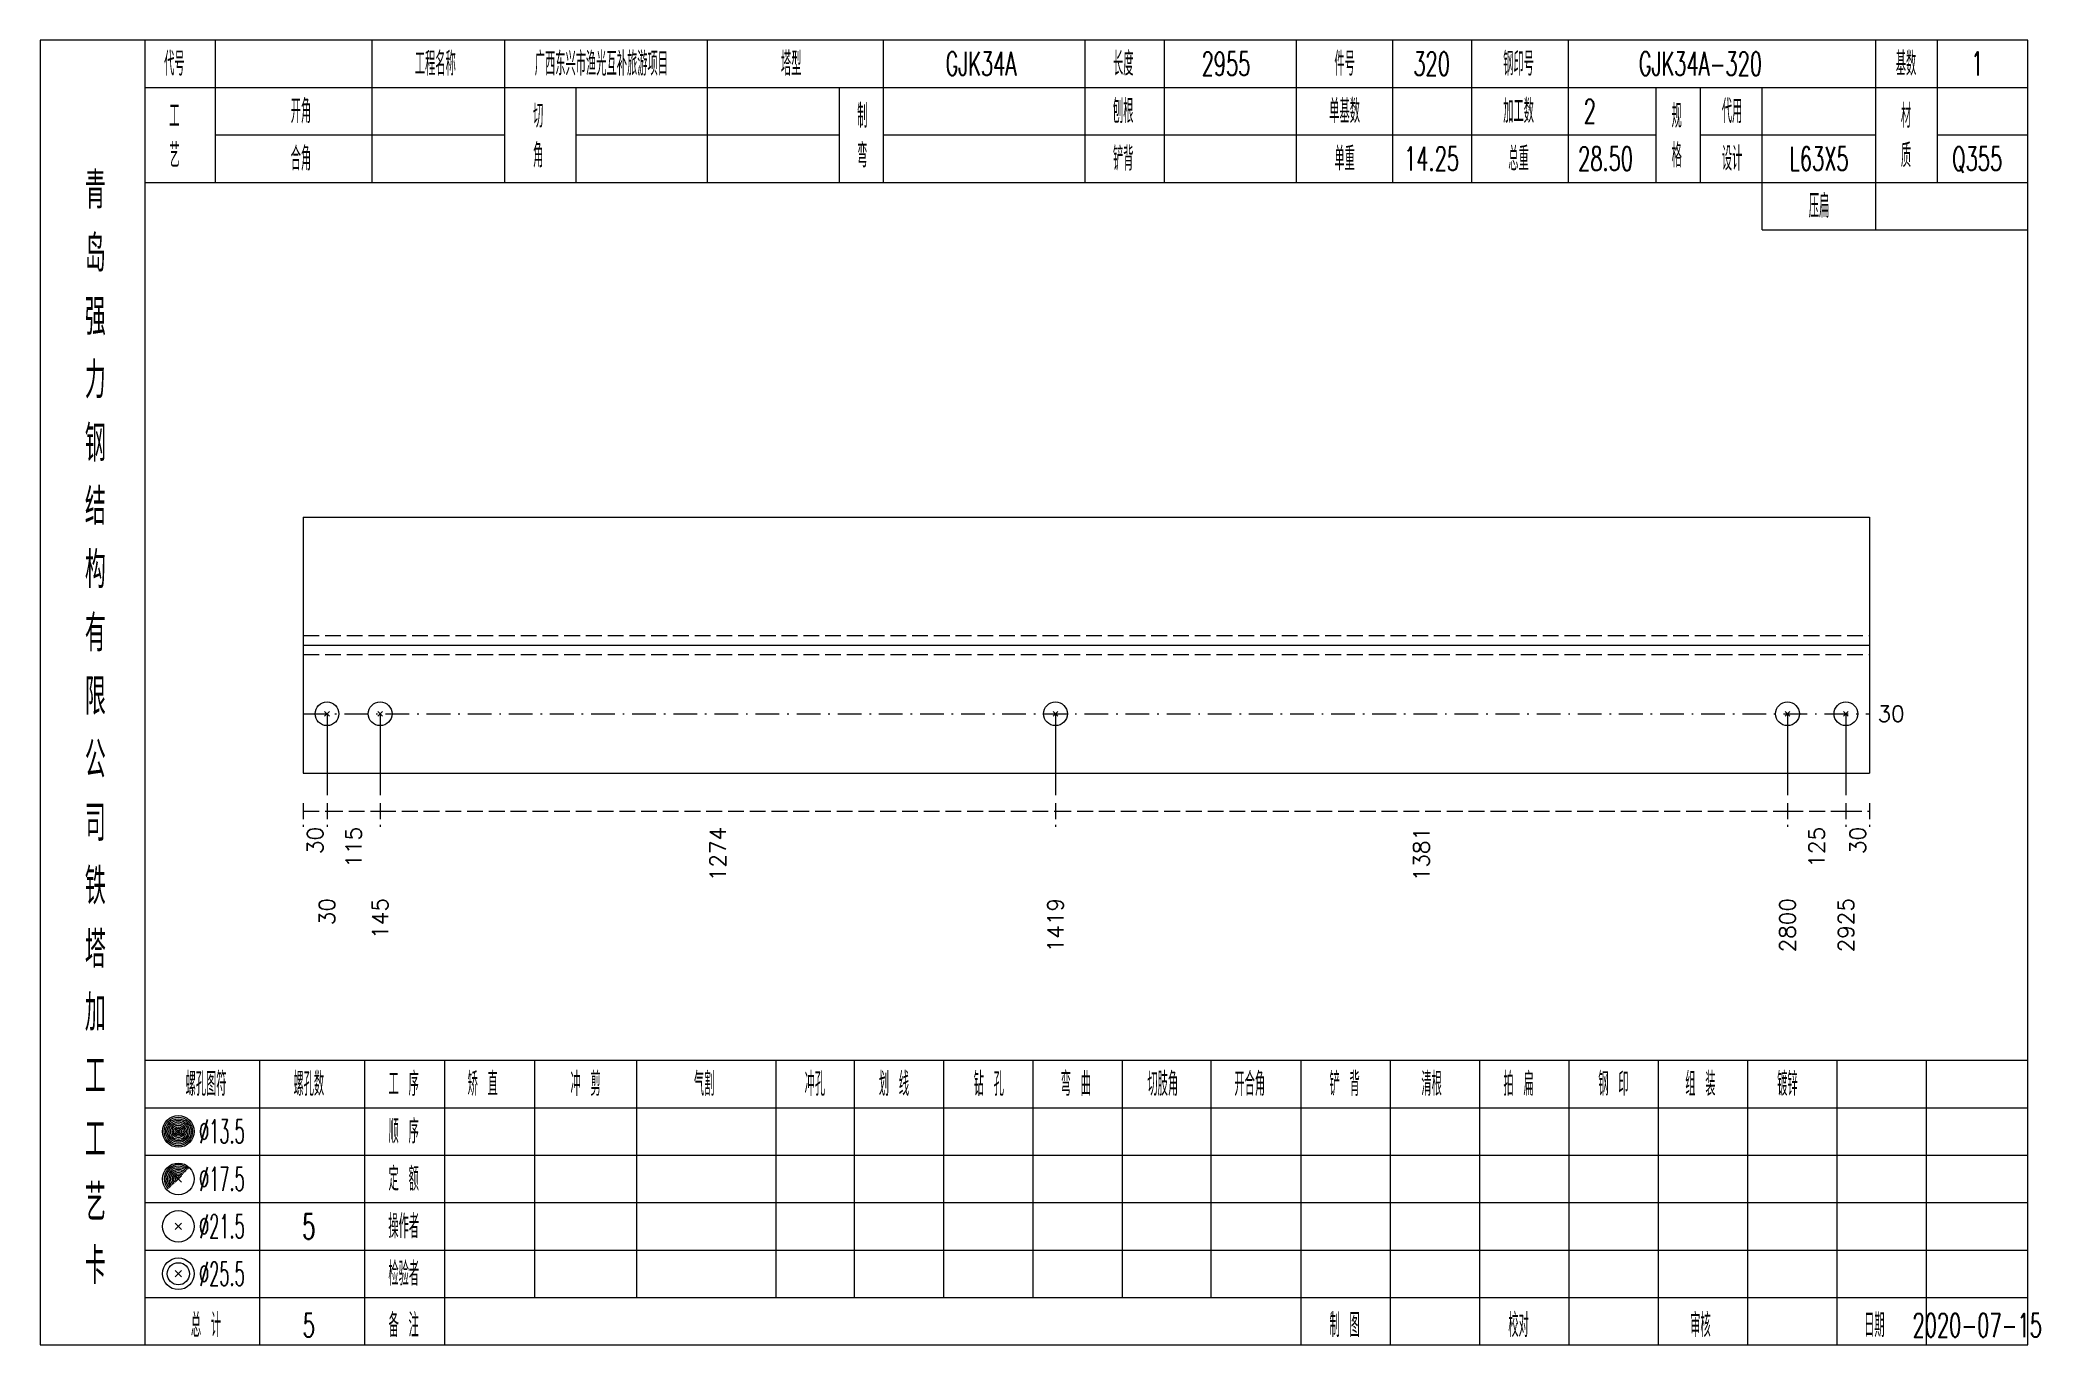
# Model space of a CAD drawing. Extents: x 0 to 2606, y -377 to 6479.
# Drawn here: x 261.4 to 514.3, y 5425 to 5590 of the extents above; entities that cross this region are included whole.
import ezdxf
from ezdxf.enums import TextEntityAlignment as Align

# ---------------------------------------------------------------- set-up
doc = ezdxf.new("R2010")
doc.units = 0
doc.header["$MEASUREMENT"] = 0
doc.linetypes.add('一点画线', pattern=[5.2, 3, -1, 0.2, -1])
doc.linetypes.add('虚线', pattern=[2.75, 2, -0.75])
doc.layers.get('0').update_dxf_attribs({"linetype": 'CONTINUOUS', "lineweight": 25})
doc.layers.add('1', color=7, linetype='CONTINUOUS', lineweight=25)
doc.layers.add('4', color=7, linetype='CONTINUOUS', lineweight=25)
doc.styles.get("Standard").update_dxf_attribs({"font": 'simplex.shx', "width": 0.7, "height": 3, "bigfont": 'gbhzfs.shx'})

msp = doc.modelspace()

# ---------------------------------------------------------------- texts
at = {"color": 7, "linetype": 'Continuous', "lineweight": 13}
msp.add_text('30', height=2, dxfattribs=at).set_placement((493.8, 5504.81), align=Align.MIDDLE_LEFT)
at = {"color": 8, "linetype": 'Continuous', "lineweight": 9}
for s, p in [('30', (296.2, 5490.5)), ('115', (301.06, 5490.5)), ('1274', (347.12, 5490.5)), ('1381', (436.12, 5490.5)), ('125', (486.1, 5490.5)), ('30', (491.3, 5490.5))]:
    msp.add_text(s, height=2, rotation=90, dxfattribs=at).set_placement(p, align=Align.MIDDLE_RIGHT)
at = {"layer": '1', "color": 7, "linetype": 'Continuous', "lineweight": 13}
for s, p in [('30', (297.7, 5481.5)), ('145', (304.42, 5481.5)), ('1419', (389.83, 5481.5)), ('2800', (482.41, 5481.5)), ('2925', (489.8, 5481.5))]:
    msp.add_text(s, height=2, rotation=90, dxfattribs=at).set_placement(p, align=Align.MIDDLE_RIGHT)
at = {"layer": '4', "color": 1, "linetype": 'Continuous', "lineweight": 13}
for s, height, width, p in [('代号', 3, 0.6, (278.4, 5587)), ('工程名称', 3, 0.6, (311.4, 5587)), ('广西东兴市渔光互补旅游项目', 3, 0.6, (332.4, 5587)), ('塔型', 3, 0.6, (356.4, 5587)), ('GJK34A', 3, 0.6, (380.4, 5587)), ('长度', 3, 0.6, (398.4, 5587)), ('2955', 3, 0.6, (411.4, 5587)), ('件号', 3, 0.6, (426.4, 5587)), ('320', 3, 0.6, (437.4, 5587)), ('钢印号', 3, 0.6, (448.4, 5587)), ('GJK34A-320', 3, 0.6, (471.4, 5587)), ('基数', 3, 0.6, (497.4, 5587)), ('1', 3, 0.6, (506.4, 5587)), ('开角', 3, 0.6, (294.4, 5581)), ('刨根', 3, 0.6, (398.4, 5581)), ('单基数', 3, 0.6, (426.4, 5581)), ('加工数', 3, 0.6, (448.4, 5581)), ('代用', 3, 0.6, (475.4, 5581)), ('工', 3, 0.6, (278.4, 5580.4)), ('切', 3, 0.6, (324.4, 5580.4)), ('制', 3, 0.6, (365.4, 5580.4)), ('2', 3, 0.6, (457.4, 5581)), ('规', 3, 0.6, (468.4, 5580.4)), ('材', 3, 0.6, (497.4, 5580.4)), ('艺', 3, 0.6, (278.4, 5575.4)), ('合角', 3, 0.6, (294.4, 5575)), ('角', 3, 0.6, (324.4, 5575.4)), ('弯', 3, 0.6, (365.4, 5575.4)), ('铲背', 3, 0.6, (398.4, 5575)), ('单重', 3, 0.6, (426.4, 5575)), ('14.25', 3, 0.6, (437.4, 5575)), ('总重', 3, 0.6, (448.4, 5575)), ('28.50', 3, 0.6, (459.4, 5575)), ('格', 3, 0.6, (468.4, 5575.4)), ('设计', 3, 0.6, (475.4, 5575)), ('L63X5', 3, 0.6, (486.4, 5575)), ('质', 3, 0.6, (497.4, 5575.4)), ('Q355', 3, 0.6, (506.4, 5575)), ('青', 4.6, 0.8, (268.4, 5571)), ('压扁', 3, 0.6, (486.4, 5569)), ('岛', 4.6, 0.8, (268.4, 5563)), ('强', 4.6, 0.8, (268.4, 5555)), ('力', 4.6, 0.8, (268.4, 5547)), ('钢', 4.6, 0.8, (268.4, 5539)), ('结', 4.6, 0.8, (268.4, 5531)), ('构', 4.6, 0.8, (268.4, 5523)), ('有', 4.6, 0.8, (268.4, 5515)), ('限', 4.6, 0.8, (268.4, 5507)), ('公', 4.6, 0.8, (268.4, 5499)), ('司', 4.6, 0.8, (268.4, 5491)), ('铁', 4.6, 0.8, (268.4, 5483)), ('塔', 4.6, 0.8, (268.4, 5475)), ('加', 4.6, 0.8, (268.4, 5467)), ('工', 4.6, 0.8, (268.4, 5459)), ('螺孔图符', 3, 0.6, (282.4, 5458)), ('螺孔数', 3, 0.6, (295.4, 5458)), ('工 序', 3, 0.6, (307.4, 5458)), ('矫 直', 3, 0.6, (317.4, 5458)), ('冲 剪', 3, 0.6, (330.4, 5458)), ('气割', 3, 0.6, (345.4, 5458)), ('冲孔', 3, 0.6, (359.4, 5458)), ('划 线', 3, 0.6, (369.4, 5458)), ('钻 孔', 3, 0.6, (381.4, 5458)), ('弯 曲', 3, 0.6, (392.4, 5458)), ('切肢角', 3, 0.6, (403.4, 5458)), ('开合角', 3, 0.6, (414.4, 5458)), ('铲 背', 3, 0.6, (426.4, 5458)), ('清根', 3, 0.6, (437.4, 5458)), ('拍 扁', 3, 0.6, (448.4, 5458)), ('钢 印', 3, 0.6, (460.4, 5458)), ('组 装', 3, 0.6, (471.4, 5458)), ('镀锌', 3, 0.6, (482.4, 5458)), ('顺 序', 3, 0.6, (307.4, 5452)), ('工', 4.6, 0.8, (268.4, 5451)), ('%%C13.5', 3, 0.5, (284.4, 5452)), ('%%C17.5', 3, 0.5, (284.4, 5446)), ('定 额', 3, 0.6, (307.4, 5446)), ('艺', 4.6, 0.8, (268.4, 5443)), ('%%C21.5', 3, 0.5, (284.4, 5440)), ('5', 3.2, 0.6, (295.4, 5440)), ('操作者', 3, 0.6, (307.4, 5440)), ('卡', 4.6, 0.8, (268.4, 5435)), ('检验者', 3, 0.6, (307.4, 5434)), ('%%C25.5', 3, 0.5, (284.4, 5434)), ('总 计', 3, 0.6, (282.4, 5427.5)), ('5', 3, 0.6, (295.4, 5427.5)), ('备 注', 3, 0.6, (307.4, 5427.5)), ('制 图', 3, 0.6, (426.4, 5427.5)), ('校对', 3, 0.6, (448.4, 5427.5)), ('审核', 3, 0.6, (471.4, 5427.5)), ('日期', 3, 0.6, (493.4, 5427.5)), ('2020-07-15', 3, 0.6, (506.4, 5427.5))]:
    msp.add_text(s, height=height, dxfattribs=dict(at, width=width)).set_placement(p, align=Align.MIDDLE_CENTER)

# ---------------------------------------------------------------- linework, layer by layer
at = {"color": 7, "linetype": 'Continuous', "lineweight": 18}
for p, q in [((294.7, 5529.69), (294.7, 5497.31)), ((294.7, 5529.69), (492.8, 5529.69)), ((492.8, 5529.69), (492.8, 5497.31)), ((294.7, 5513.5), (492.8, 5513.5))]:
    msp.add_line(p, q, dxfattribs=at)
at = {"color": 1, "linetype": '虚线', "lineweight": 18}
for p, q in [((294.7, 5514.69), (492.8, 5514.69)), ((294.7, 5512.31), (492.8, 5512.31))]:
    msp.add_line(p, q, dxfattribs=at)
at = {"color": 3, "linetype": '一点画线', "lineweight": 13}
msp.add_line((294.7, 5504.81), (492.8, 5504.81), dxfattribs=at)
at = {"color": 7, "linetype": 'Continuous', "lineweight": 13}
for p, q in [((297.7, 5504.81), (297.7, 5494.5)), ((304.42, 5504.81), (304.42, 5494.5)), ((389.83, 5504.81), (389.83, 5494.5)), ((482.41, 5504.81), (482.41, 5494.5)), ((489.8, 5504.81), (489.8, 5494.5))]:
    msp.add_line(p, q, dxfattribs=at)
at = {"color": 8, "linetype": '虚线', "lineweight": 9}
for p, q in [((294.7, 5493.5), (294.7, 5490.5)), ((294.7, 5492.5), (297.7, 5492.5)), ((297.7, 5493.5), (297.7, 5490.5)), ((297.7, 5493.5), (297.7, 5490.5)), ((297.7, 5492.5), (304.42, 5492.5)), ((304.42, 5493.5), (304.42, 5490.5)), ((304.42, 5493.5), (304.42, 5490.5)), ((304.42, 5492.5), (389.83, 5492.5)), ((389.83, 5493.5), (389.83, 5490.5)), ((389.83, 5493.5), (389.83, 5490.5)), ((389.83, 5492.5), (482.41, 5492.5)), ((482.41, 5493.5), (482.41, 5490.5)), ((482.41, 5493.5), (482.41, 5490.5)), ((482.41, 5492.5), (489.8, 5492.5)), ((489.8, 5493.5), (489.8, 5490.5)), ((489.8, 5493.5), (489.8, 5490.5)), ((489.8, 5492.5), (492.8, 5492.5)), ((492.8, 5493.5), (492.8, 5490.5))]:
    msp.add_line(p, q, dxfattribs=at)
at = {"layer": '1', "color": 7, "linetype": 'Continuous', "lineweight": 13}
for p, q in [((297.4, 5504.51), (298, 5505.11)), ((298, 5504.51), (297.4, 5505.11)), ((304.12, 5504.51), (304.72, 5505.11)), ((304.72, 5504.51), (304.12, 5505.11)), ((389.53, 5504.51), (390.13, 5505.11)), ((390.13, 5504.51), (389.53, 5505.11)), ((482.11, 5504.51), (482.71, 5505.11)), ((482.71, 5504.51), (482.11, 5505.11)), ((489.5, 5504.51), (490.1, 5505.11)), ((490.1, 5504.51), (489.5, 5505.11))]:
    msp.add_line(p, q, dxfattribs=at)
at = {"layer": '1', "color": 7, "linetype": 'Continuous', "lineweight": 18}
msp.add_line((294.7, 5497.31), (492.8, 5497.31), dxfattribs=at)
at = {"layer": '1', "color": 7, "linetype": 'Continuous', "lineweight": 13}
for centre in [(297.7, 5504.81), (304.42, 5504.81), (389.83, 5504.81), (482.41, 5504.81), (489.8, 5504.81)]:
    msp.add_circle(centre, 1.5, dxfattribs=at)
at = {"layer": '4', "color": 1, "linetype": 'Continuous', "lineweight": 18}
for p, q in [((274.7, 5425), (274.7, 5590)), ((283.6, 5572), (283.6, 5590)), ((303.4, 5572), (303.4, 5590)), ((320.2, 5572), (320.2, 5590)), ((345.8, 5572), (345.8, 5590)), ((368.1, 5572), (368.1, 5590)), ((393.6, 5572), (393.6, 5590)), ((403.6, 5572), (403.6, 5590)), ((420.3, 5572), (420.3, 5590)), ((432.5, 5572), (432.5, 5590)), ((442.5, 5572), (442.5, 5590)), ((454.7, 5572), (454.7, 5590)), ((493.6, 5566), (493.6, 5590)), ((501.4, 5572), (501.4, 5590)), ((274.7, 5584), (512.8, 5584)), ((329.2, 5572), (329.2, 5584)), ((362.5, 5572), (362.5, 5584)), ((465.8, 5572), (465.8, 5584)), ((471.4, 5572), (471.4, 5584)), ((479.2, 5566), (479.2, 5584)), ((283.6, 5578), (320.2, 5578)), ((329.2, 5578), (362.5, 5578)), ((368.1, 5578), (465.8, 5578)), ((471.4, 5578), (493.6, 5578)), ((501.4, 5578), (512.8, 5578)), ((274.7, 5572), (512.8, 5572)), ((479.2, 5566), (512.8, 5566)), ((274.7, 5461), (512.8, 5461)), ((289.2, 5425), (289.2, 5461)), ((302.5, 5425), (302.5, 5461)), ((312.6, 5425), (312.6, 5461)), ((324, 5431), (324, 5461)), ((336.9, 5431), (336.9, 5461)), ((354.5, 5431), (354.5, 5461)), ((364.4, 5431), (364.4, 5461)), ((375.7, 5431), (375.7, 5461)), ((387, 5431), (387, 5461)), ((398.3, 5431), (398.3, 5461)), ((409.5, 5431), (409.5, 5461)), ((420.9, 5431), (420.9, 5461)), ((432.2, 5431), (432.2, 5461)), ((443.5, 5431), (443.5, 5461)), ((454.8, 5431), (454.8, 5461)), ((466.1, 5431), (466.1, 5461)), ((477.4, 5431), (477.4, 5461)), ((488.7, 5431), (488.7, 5461)), ((500, 5431), (500, 5461)), ((274.7, 5455), (512.8, 5455)), ((274.7, 5449), (512.8, 5449)), ((274.7, 5443), (512.8, 5443)), ((274.7, 5437), (512.8, 5437)), ((274.7, 5431), (512.8, 5431)), ((420.9, 5425), (420.9, 5431)), ((432.2, 5425), (432.2, 5431)), ((443.5, 5425), (443.5, 5431)), ((454.8, 5425), (454.8, 5431)), ((466.1, 5425), (466.1, 5431)), ((477.4, 5425), (477.4, 5431)), ((488.7, 5425), (488.7, 5431)), ((500, 5425), (500, 5431))]:
    msp.add_line(p, q, dxfattribs=at)
at = {"layer": '4', "color": 7, "linetype": 'Continuous', "lineweight": 13}
for p, q in [((278.7, 5451.8), (279.1, 5452.2)), ((279.1, 5451.8), (278.7, 5452.2)), ((278.5, 5439.6), (279.3, 5440.4)), ((279.3, 5439.6), (278.5, 5440.4)), ((278.5, 5433.6), (279.3, 5434.4)), ((279.3, 5433.6), (278.5, 5434.4))]:
    msp.add_line(p, q, dxfattribs=at)
at = {"layer": '4', "color": 7, "linetype": 'Continuous', "lineweight": 0}
for p, q in [((278.5, 5445.6), (279.3, 5446.4)), ((278.5, 5446.4), (279.3, 5445.6))]:
    msp.add_line(p, q, dxfattribs=at)
at = {"layer": '4', "color": 1, "linetype": 'Continuous', "lineweight": 18}
msp.add_lwpolyline([(261.4, 5590), (261.4, 5425), (512.8, 5425), (512.8, 5590)], close=True, dxfattribs=at)
at = {"layer": '4', "color": 7, "linetype": 'Continuous', "lineweight": 13}
for centre, radius in [((278.9, 5452), 2), ((278.9, 5452), 1.8), ((278.9, 5452), 1.6), ((278.9, 5452), 1.4), ((278.9, 5452), 1.2), ((278.9, 5452), 1), ((278.9, 5452), 0.8), ((278.9, 5452), 0.6), ((278.9, 5452), 0.4), ((278.9, 5452), 0.2), ((278.9, 5446), 2), ((278.9, 5440), 2), ((278.9, 5434), 2), ((278.9, 5434), 1.4)]:
    msp.add_circle(centre, radius, dxfattribs=at)
for radius in [1.8, 1.6, 1.4, 1.2, 1, 0.8, 0.6, 0.4, 0.2]:
    msp.add_arc((278.9, 5446), radius, 45, 225, dxfattribs=at)

msp.set_redraw_order([(e.dxf.handle, doc.entitydb.next_handle()) for e in msp.query("TEXT MTEXT ATTDEF DIMENSION ARC_DIMENSION")])  # texts and dimensions are drawn at this point

doc.saveas('drawing.dxf')
